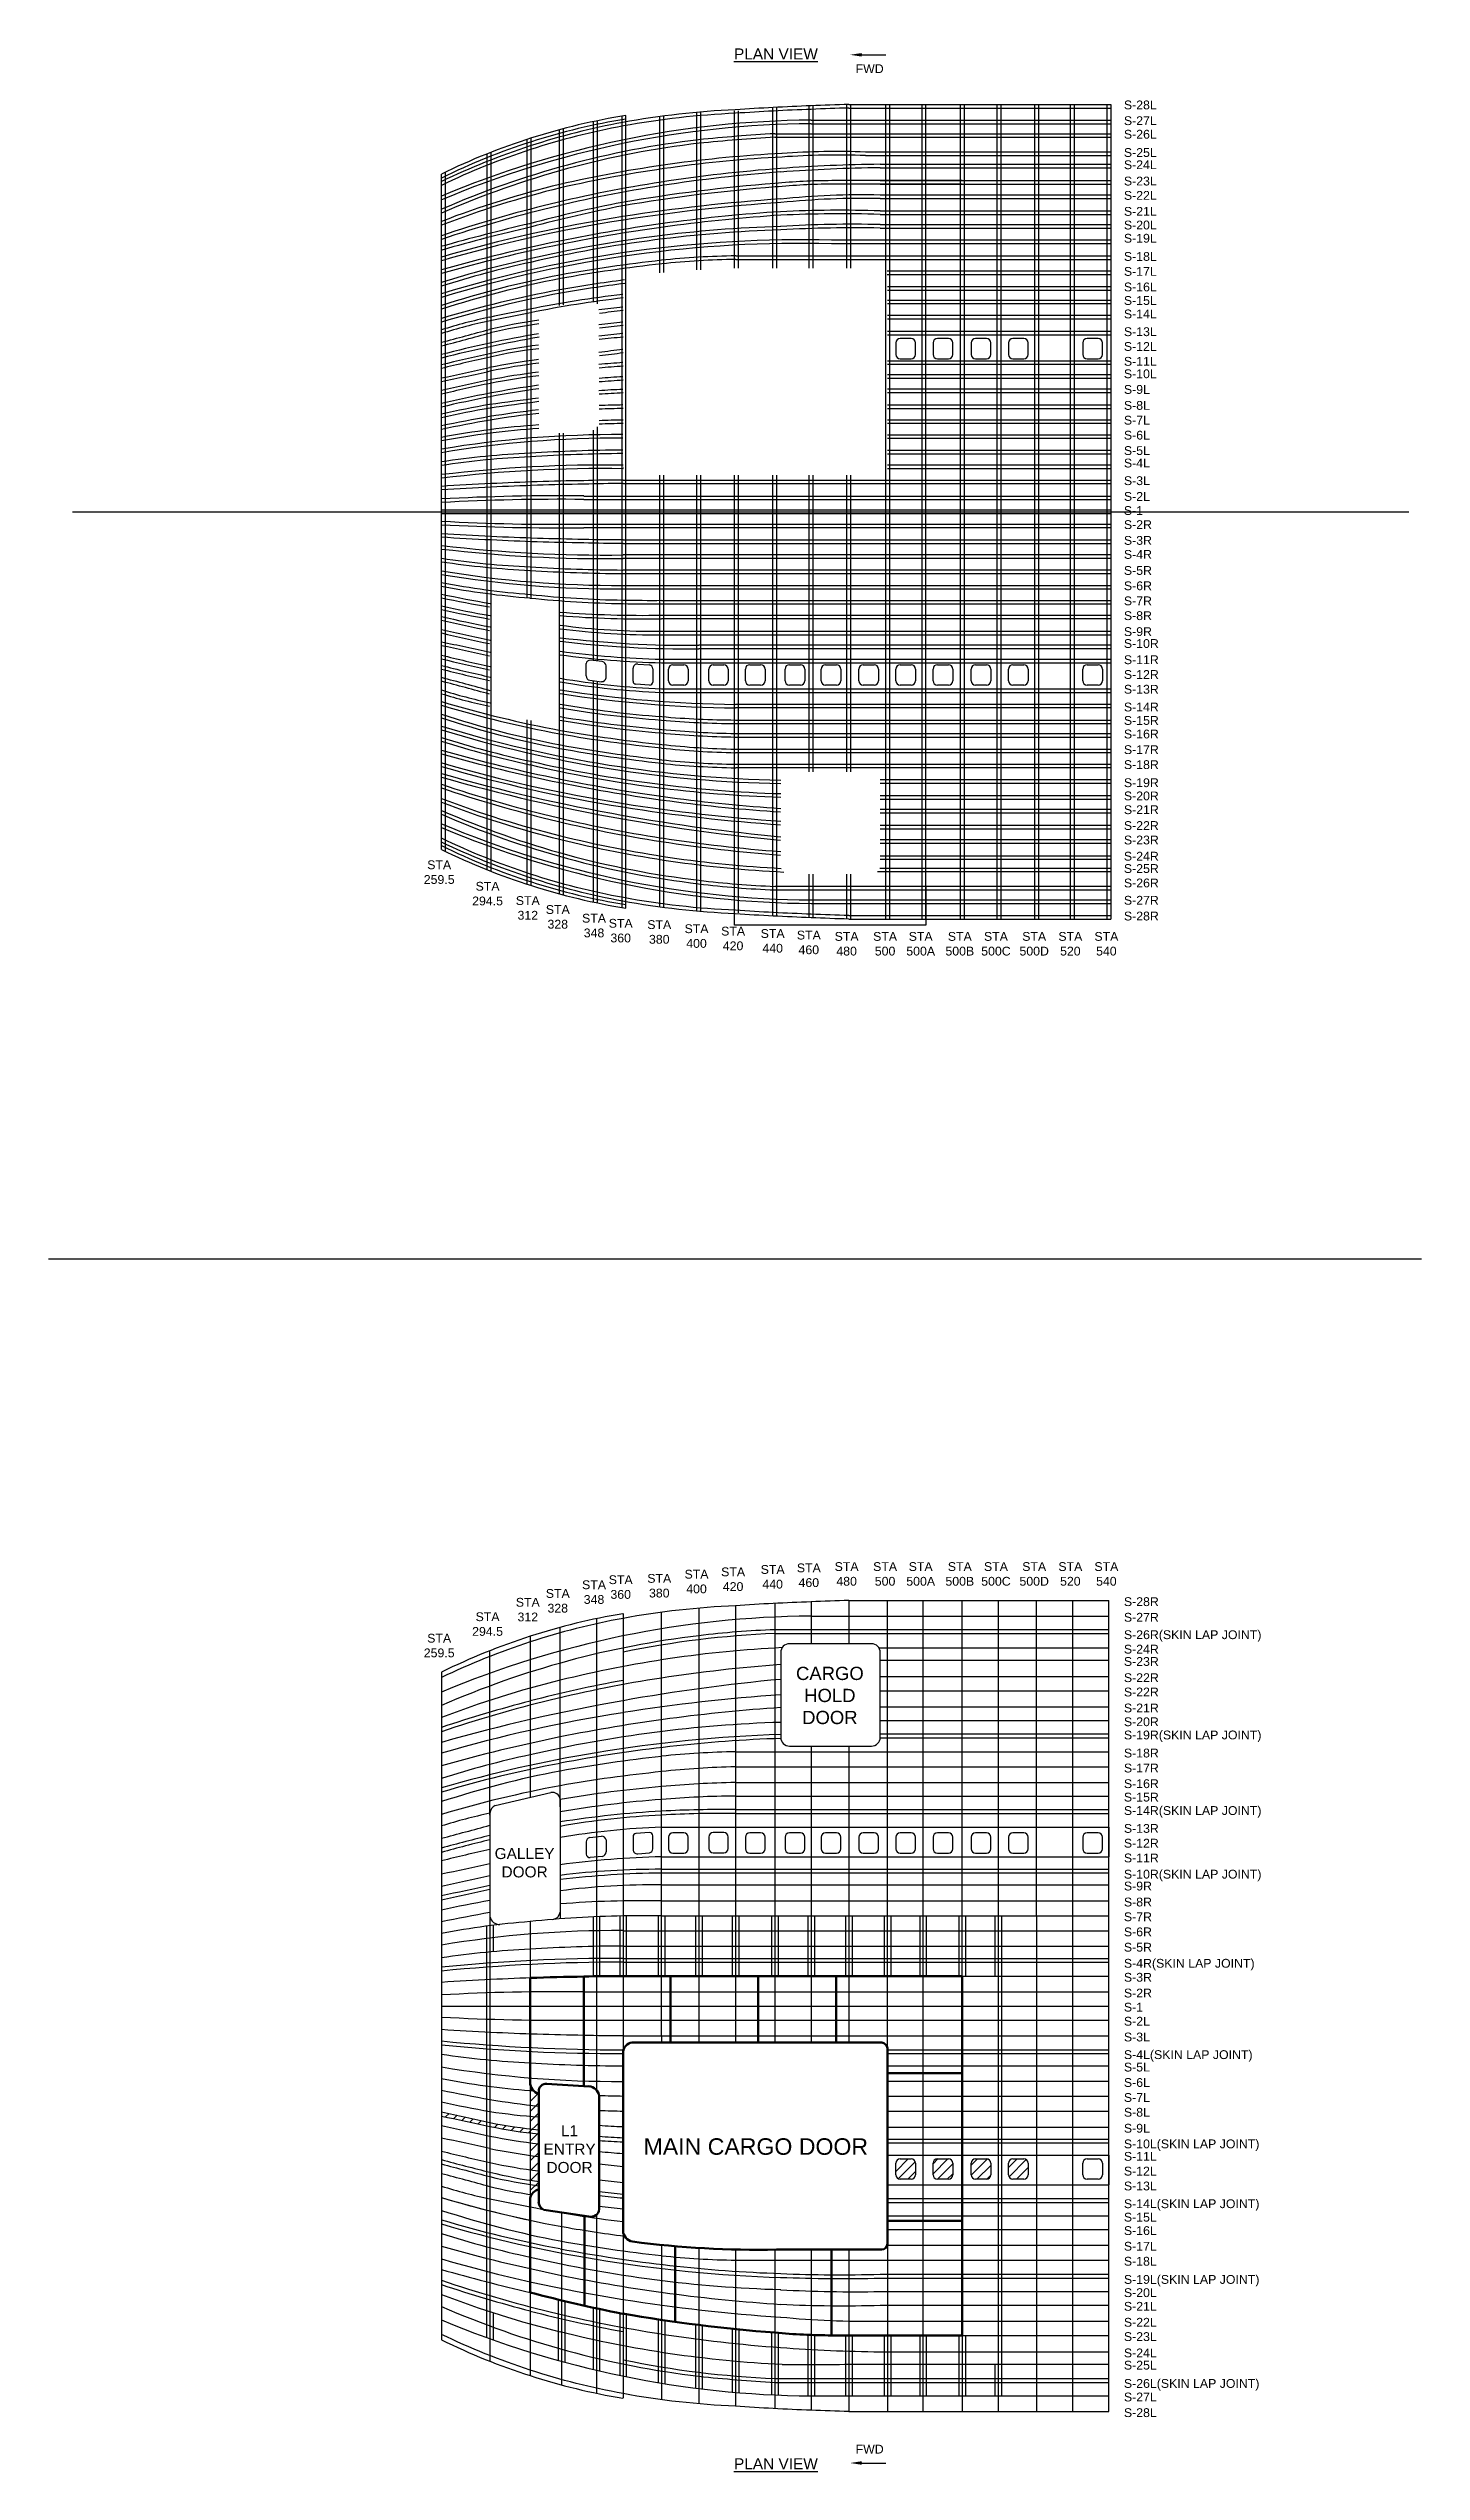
# Model space of a CAD drawing. Header units: millimetres. Extents: x 747 to 7762, y 902 to 3101.
# Drawn here: x 747 to 1993, y 902 to 3101 of the extents above; entities that cross this region are included whole.
import ezdxf

# ---------------------------------------------------------------- set-up
doc = ezdxf.new("R2010")
doc.units = ezdxf.units.MM
doc.layers.get('0').update_dxf_attribs({"color": 4})
doc.styles.get("Standard").update_dxf_attribs({"font": 'arial.ttf'})

msp = doc.modelspace()

# ---------------------------------------------------------------- texts
at = {"lineweight": -3}
for s, width, insert, char_height, attachment_point in [('{\\LPLAN VIEW}', 80.054, (1368.8, 3091), 10, 7), ('FWD', 35.167, (1491.9, 3082.6), 8, 5), ('S-28L', 28.276, (1722.6, 3045.6), 8, 7), ('S-27L', 28.276, (1722.6, 3031.3), 8, 7), ('S-26L', 150.961, (1722.6, 3019), 8, 7), ('S-25L', 28.276, (1722.6, 3002.4), 8, 7), ('S-24L', 28.276, (1722.6, 2991.3), 8, 7), ('S-23L', 28.276, (1722.6, 2976.5), 8, 7), ('S-22L', 28.276, (1722.6, 2963.5), 8, 7), ('S-21L', 28.276, (1722.6, 2949), 8, 7), ('S-20L', 28.276, (1722.6, 2936.6), 8, 7), ('S-19L', 136.05, (1722.6, 2924.6), 8, 7), ('S-18L', 28.276, (1722.6, 2908.1), 8, 7), ('S-17L', 28.276, (1722.6, 2894.5), 8, 7), ('S-16L', 28.276, (1722.6, 2880.4), 8, 7), ('S-15L', 28.276, (1722.6, 2868.1), 8, 7), ('S-14L', 127.755, (1722.6, 2855.9), 8, 7), ('S-13L', 28.276, (1722.6, 2839.8), 8, 7), ('S-12L', 28.276, (1722.6, 2826.4), 8, 7), ('S-11L', 28.276, (1722.6, 2812.9), 8, 7), ('S-10L', 132.369, (1722.6, 2801.6), 8, 7), ('S-9L', 28.276, (1722.6, 2787.4), 8, 7), ('S-8L', 28.276, (1722.6, 2772.9), 8, 7), ('S-7L', 28.276, (1722.6, 2759.5), 8, 7), ('S-6L', 28.276, (1722.6, 2745.9), 8, 7), ('S-5L', 28.276, (1722.6, 2731.9), 8, 7), ('S-4L', 133.732, (1722.6, 2720.6), 8, 7), ('S-3L', 28.276, (1722.6, 2704.6), 8, 7), ('S-2L', 28.276, (1722.6, 2690.3), 8, 7), ('S-1', 28.276, (1722.6, 2677.5), 8, 7), ('S-2R', 28.276, (1722.6, 2664.7), 8, 7), ('S-3R', 28.276, (1722.6, 2650.4), 8, 7), ('S-4R', 134.196, (1722.6, 2637.7), 8, 7), ('S-5R', 28.276, (1722.6, 2623.1), 8, 7), ('S-6R', 28.276, (1722.6, 2609.2), 8, 7), ('S-7R', 28.276, (1722.6, 2595.5), 8, 7), ('S-8R', 28.276, (1722.6, 2582.1), 8, 7), ('S-9R', 28.276, (1722.6, 2567.6), 8, 7), ('S-10R', 140.183, (1722.6, 2556.8), 8, 7), ('S-11R', 28.276, (1722.6, 2542.1), 8, 7), ('S-12R', 28.276, (1722.6, 2528.7), 8, 7), ('S-13R', 28.276, (1722.6, 2515.3), 8, 7), ('S-14R', 139.706, (1722.6, 2499.2), 8, 7), ('S-15R', 28.276, (1722.6, 2487), 8, 7), ('S-16R', 28.276, (1722.6, 2474.7), 8, 7), ('S-17R', 28.276, (1722.6, 2460.5), 8, 7), ('S-18R', 28.276, (1722.6, 2446.9), 8, 7), ('S-19R', 139.239, (1722.6, 2430.5), 8, 7), ('S-20R', 28.276, (1722.6, 2418.5), 8, 7), ('S-21R', 28.276, (1722.6, 2406), 8, 7), ('S-22R', 28.276, (1722.6, 2391.6), 8, 7), ('S-23R', 28.276, (1722.6, 2378.5), 8, 7), ('STA \\P259.5', 28.8, (1101.3, 2353.4), 8, 5), ('S-24R', 28.276, (1722.6, 2363.8), 8, 7), ('S-25R', 28.276, (1722.6, 2352.6), 8, 7), ('STA \\P294.5', 28.8, (1145.2, 2333.9), 8, 5), ('STA \\P312', 28.8, (1181.7, 2320.9), 8, 5), ('S-26R', 154.235, (1722.6, 2339.5), 8, 7), ('S-27R', 28.276, (1722.6, 2323.8), 8, 7), ('STA \\P328', 28.8, (1208.9, 2312.8), 8, 5), ('STA \\P348', 28.8, (1241.8, 2304.9), 8, 5), ('STA \\P360', 28.8, (1266, 2300.3), 8, 5), ('STA \\P380', 28.8, (1301, 2299.1), 8, 5), ('S-28R', 28.276, (1722.6, 2309.5), 8, 7), ('STA \\P400', 28.8, (1334.8, 2295.4), 8, 5), ('STA \\P420', 28.8, (1368, 2293.2), 8, 5), ('STA \\P440', 28.8, (1403.9, 2291), 8, 5), ('STA \\P460', 28.8, (1436.7, 2289.6), 8, 5), ('STA \\P480', 28.8, (1471, 2288.4), 8, 5), ('STA \\P500', 28.8, (1505.9, 2288.4), 8, 5), ('STA \\P500A', 28.8, (1538.2, 2288.4), 8, 5), ('STA \\P500B', 28.8, (1573.7, 2288.4), 8, 5), ('STA \\P500C', 28.8, (1606.5, 2288.4), 8, 5), ('STA \\P500D', 28.8, (1641.2, 2288.4), 8, 5), ('STA \\P520', 28.8, (1674, 2288.4), 8, 5), ('STA \\P540', 28.8, (1706.7, 2288.4), 8, 5), ('STA \\P360', 28.8, (1266, 1704.6), 8, 5), ('STA \\P380', 28.8, (1301, 1705.8), 8, 5), ('STA \\P400', 28.8, (1334.8, 1709.6), 8, 5), ('STA \\P420', 28.8, (1368, 1711.7), 8, 5), ('STA \\P440', 28.8, (1403.9, 1713.9), 8, 5), ('STA \\P460', 28.8, (1436.7, 1715.3), 8, 5), ('STA \\P480', 28.8, (1471, 1716.5), 8, 5), ('STA \\P500', 28.8, (1505.9, 1716.5), 8, 5), ('STA \\P500A', 28.8, (1538.2, 1716.5), 8, 5), ('STA \\P500B', 28.8, (1573.7, 1716.5), 8, 5), ('STA \\P500C', 28.8, (1606.5, 1716.5), 8, 5), ('STA \\P500D', 28.8, (1641.2, 1716.5), 8, 5), ('STA \\P520', 28.8, (1674, 1716.5), 8, 5), ('STA \\P540', 28.8, (1706.7, 1716.5), 8, 5), ('STA \\P312', 28.8, (1181.7, 1684.1), 8, 5), ('STA \\P328', 28.8, (1208.9, 1692.1), 8, 5), ('STA \\P348', 28.8, (1241.8, 1700), 8, 5), ('S-28R', 28.276, (1722.6, 1695.4), 8, 1), ('STA \\P294.5', 28.8, (1145.2, 1671), 8, 5), ('S-27R', 28.276, (1722.6, 1681.2), 8, 1), ('STA \\P259.5', 28.8, (1101.3, 1651.5), 8, 5), ('S-26R(SKIN LAP JOINT)', 154.235, (1722.6, 1665.4), 8, 1), ('S-24R', 28.276, (1722.6, 1652.3), 8, 1), ('CARGO HOLD DOOR', 86.611, (1455.8, 1606.2), 12, 5), ('S-23R', 28.276, (1722.6, 1641.1), 8, 1), ('S-22R', 28.276, (1722.6, 1626.4), 8, 1), ('S-22R', 28.276, (1722.6, 1613.4), 8, 1), ('S-21R', 28.276, (1722.6, 1598.9), 8, 1), ('S-20R', 28.276, (1722.6, 1586.4), 8, 1), ('S-19R(SKIN LAP JOINT)', 139.239, (1722.6, 1574.4), 8, 1), ('S-18R', 28.276, (1722.6, 1558), 8, 1), ('S-17R', 28.276, (1722.6, 1544.4), 8, 1), ('S-16R', 28.276, (1722.6, 1530.2), 8, 1), ('S-15R', 28.276, (1722.6, 1518), 8, 1), ('S-14R(SKIN LAP JOINT)', 139.706, (1722.6, 1505.8), 8, 1), ('S-13R', 28.276, (1722.6, 1489.6), 8, 1), ('S-12R', 28.276, (1722.6, 1476.2), 8, 1), ('GALLEY DOOR', 60.15, (1178.8, 1454.4), 10, 5), ('S-11R', 28.276, (1722.6, 1462.8), 8, 1), ('S-10R(SKIN LAP JOINT)', 140.183, (1722.6, 1448.1), 8, 1), ('S-9R', 28.276, (1722.6, 1437.3), 8, 1), ('S-8R', 28.276, (1722.6, 1422.8), 8, 1), ('S-7R', 28.276, (1722.6, 1409.4), 8, 1), ('S-6R', 28.276, (1722.6, 1395.7), 8, 1), ('S-5R', 28.276, (1722.6, 1381.8), 8, 1), ('S-4R(SKIN LAP JOINT)', 134.196, (1722.6, 1367.2), 8, 1), ('S-3R', 28.276, (1722.6, 1354.5), 8, 1), ('S-2R', 28.276, (1722.6, 1340.2), 8, 1), ('S-1', 28.276, (1722.6, 1327.4), 8, 1), ('S-2L', 28.276, (1722.6, 1314.6), 8, 1), ('S-3L', 28.276, (1722.6, 1300.3), 8, 1), ('S-4L(SKIN LAP JOINT)', 133.732, (1722.6, 1284.3), 8, 1), ('S-5L', 28.276, (1722.6, 1273), 8, 1), ('S-6L', 28.276, (1722.6, 1259), 8, 1), ('S-7L', 28.276, (1722.6, 1245.4), 8, 1), ('S-8L', 28.276, (1722.6, 1232), 8, 1), ('L1 ENTRY DOOR', 51.932, (1219.6, 1194.5), 10, 5), ('S-9L', 28.276, (1722.6, 1217.5), 8, 1), ('MAIN CARGO DOOR', 235.684, (1388.6, 1196.8), 15, 5), ('S-10L(SKIN LAP JOINT)', 132.369, (1722.6, 1203.3), 8, 1), ('S-11L', 28.276, (1722.6, 1192), 8, 1), ('S-12L', 28.276, (1722.6, 1178.6), 8, 1), ('S-13L', 28.276, (1722.6, 1165.1), 8, 1), ('S-14L(SKIN LAP JOINT)', 127.755, (1722.6, 1149), 8, 1), ('S-15L', 28.276, (1722.6, 1136.8), 8, 1), ('S-16L', 28.276, (1722.6, 1124.6), 8, 1), ('S-17L', 28.276, (1722.6, 1110.4), 8, 1), ('S-18L', 28.276, (1722.6, 1096.8), 8, 1), ('S-19L(SKIN LAP JOINT)', 136.05, (1722.6, 1080.3), 8, 1), ('S-20L', 28.276, (1722.6, 1068.3), 8, 1), ('S-21L', 28.276, (1722.6, 1055.9), 8, 1), ('S-22L', 28.276, (1722.6, 1041.4), 8, 1), ('S-23L', 28.276, (1722.6, 1028.4), 8, 1), ('S-24L', 28.276, (1722.6, 1013.6), 8, 1), ('S-25L', 28.276, (1722.6, 1002.5), 8, 1), ('S-26L(SKIN LAP JOINT)', 150.961, (1722.6, 985.9), 8, 1), ('S-27L', 28.276, (1722.6, 973.6), 8, 1), ('S-28L', 28.276, (1722.6, 959.4), 8, 1), ('FWD', 35.167, (1491.9, 922.3), 8, 5), ('{\\LPLAN VIEW}', 80.054, (1368.8, 914), 10, 1)]:
    msp.add_mtext_dynamic_manual_height_columns(s, width=width, gutter_width=12.5, heights=[0], dxfattribs=dict(at, insert=insert, char_height=char_height, attachment_point=attachment_point))

# ---------------------------------------------------------------- hatches: boundary and pattern name
at = {"lineweight": -3}
h = msp.add_hatch(dxfattribs=at)
h.set_pattern_fill('ANSI31', color=256, scale=2)
h.paths.add_polyline_path([(1191.6, 1244.4, -0.109331), (1187.2, 1247.4, -0.000871), (1183.8, 1247.8), (1183.8, 1234.4, 0.001925), (1191.6, 1233.5)])
h.paths.add_polyline_path([(1191.6, 1233.5, -0.001925), (1183.8, 1234.4), (1183.8, 1224.4, 0.004157), (1191.6, 1223.9)])
h.paths.add_polyline_path([(1191.6, 1223.9, -0.004157), (1183.8, 1224.4), (1183.8, 1212.9, 0.004323), (1191.6, 1212)])
h.paths.add_polyline_path([(1191.6, 1212, -0.004323), (1183.8, 1212.9), (1183.8, 1209.1, 0.005448), (1191.6, 1208.3)])
h.paths.add_polyline_path([(1183.8, 1212.9, -0.020401), (1147.3, 1218.7), (1147.3, 1215.2, 0.02576), (1183.8, 1209.1)])
h.paths.add_polyline_path([(1103.4, 1228.5), (1103.4, 1224.6, 0.002021), (1144.3, 1215.8), (1144.3, 1219.3, -0.001943)])
h.paths.add_polyline_path([(1191.6, 1208.3, -0.005448), (1183.8, 1209.1), (1183.8, 1200.3, 0.002995), (1191.6, 1199.3)])
h.paths.add_polyline_path([(1191.6, 1199.3, -0.002995), (1183.8, 1200.3), (1183.8, 1188.9, 0.002941), (1191.6, 1187.9)])
h.paths.add_polyline_path([(1191.6, 1187.9, -0.002941), (1183.8, 1188.9), (1183.8, 1175.8, 0.005073), (1191.6, 1174.8)])
h.paths.add_polyline_path([(1191.6, 1174.8, -0.005073), (1183.8, 1175.8), (1183.8, 1166.3, 0.005716), (1191.6, 1165.2)])
h.paths.add_polyline_path([(1191.6, 1165.2, -0.005716), (1183.8, 1166.3), (1183.8, 1162.5, 0.004378), (1191.6, 1161.4)])
h.paths.add_polyline_path([(1191.6, 1161.4, -0.004378), (1183.8, 1162.5), (1183.8, 1153.4, 0.000652), (1185.1, 1153.2, -0.197502), (1191.6, 1158)])
h = msp.add_hatch(dxfattribs=at)
h.set_pattern_fill('ANSI31', color=256, scale=2)
h.paths.add_polyline_path([(1533.5, 1181.7, 0.414214), (1529.5, 1185.7), (1519.6, 1185.7, 0.414214), (1515.6, 1181.7), (1515.6, 1171.2, 0.414214), (1519.6, 1167.2), (1529.5, 1167.2, 0.414214), (1533.5, 1171.2)])
h.paths.add_polyline_path([(1567.3, 1181.7, 0.414214), (1563.3, 1185.7), (1553.4, 1185.7, 0.414214), (1549.4, 1181.7), (1549.4, 1171.2, 0.414214), (1553.4, 1167.2), (1563.3, 1167.2, 0.414214), (1567.3, 1171.2)])
h.paths.add_polyline_path([(1601.9, 1181.7, 0.414214), (1597.9, 1185.7), (1588, 1185.7, 0.414214), (1584, 1181.7), (1584, 1171.2, 0.414214), (1588, 1167.2), (1597.9, 1167.2, 0.414214), (1601.9, 1171.2)])
h.paths.add_polyline_path([(1635.8, 1181.7, 0.414214), (1631.8, 1185.7), (1621.9, 1185.7, 0.414214), (1617.9, 1181.7), (1617.9, 1171.2, 0.414214), (1621.9, 1167.2), (1631.8, 1167.2, 0.414214), (1635.8, 1171.2)])

# ---------------------------------------------------------------- linework, layer by layer
for p, q in [((1484.7, 3095.2), (1483.3, 3095.2)), ((1484.7, 3095.2), (1506.7, 3095.2)), ((1438.8, 3035.8), (1710.6, 3035.8)), ((1438.8, 3032.6), (1710.6, 3032.6)), ((1575.8, 2981.1), (1457.5, 2981.1)), ((1575.8, 2977.9), (1457.5, 2977.9)), ((1710.6, 2926.9), (1457.2, 2926.9)), ((1710.6, 2923.7), (1457.2, 2923.7)), ((1710.6, 2858.5), (1508, 2858.5)), ((1710.6, 2855.3), (1508, 2855.3)), ((1710.6, 2804.7), (1508, 2804.7)), ((1710.6, 2801.5), (1508, 2801.5)), ((1508, 2750.4), (1710.6, 2750.4)), ((1508, 2747.2), (1710.6, 2747.2)), ((1508, 2736.4), (1710.6, 2736.4)), ((1508, 2733.2), (1710.6, 2733.2)), ((1268.2, 2721.2), (1268.1, 2721.2)), ((1268.1, 2720.3), (1268.4, 2720.3)), ((1710.6, 2722.8), (1508, 2722.8)), ((1710.6, 2719.6), (1508, 2719.6)), ((1232.5, 2694.8), (1710.6, 2694.8)), ((1232.5, 2691.6), (1710.6, 2691.6)), ((768.7, 2680.5), (1981, 2680.5)), ((1232.5, 2669.3), (1710.6, 2669.3)), ((1232.5, 2666.1), (1710.6, 2666.1)), ((1710.6, 2641.3), (1268.1, 2641.3)), ((1710.6, 2638.1), (1268.1, 2638.1)), ((1268.1, 2627.7), (1710.6, 2627.7)), ((1268.1, 2624.5), (1710.6, 2624.5)), ((1268.1, 2613.7), (1710.6, 2613.7)), ((1268.1, 2610.5), (1710.6, 2610.5)), ((1710.6, 2559.4), (1336.9, 2559.4)), ((1710.6, 2556.2), (1336.9, 2556.2)), ((1710.6, 2505.7), (1370.1, 2505.7)), ((1710.6, 2502.5), (1370.1, 2502.5)), ((1710.6, 2437.2), (1501.5, 2437.2)), ((1710.6, 2434), (1501.5, 2434)), ((1438.8, 2328.3), (1710.6, 2328.3)), ((1438.8, 2325.1), (1710.6, 2325.1)), ((746.8, 2002.5), (1992.7, 2002.5)), ((1438.8, 1678.2), (1708.8, 1678.2)), ((1708.8, 1486.7), (1708.8, 1459.9)), ((1144.3, 1397), (1144.3, 1023.6)), ((1150.3, 1397.7), (1150.3, 1373.8)), ((1240.9, 1405.3), (1240.9, 1351.3)), ((1246.8, 1405.6), (1246.8, 1351.2)), ((1265.1, 1406.1), (1265.1, 1351.6)), ((1268.1, 1392.8), (1708.8, 1392.8)), ((1271.1, 1406.2), (1271.1, 1351.6)), ((1300.1, 1406.4), (1300.1, 1351.6)), ((1306.1, 1406.4), (1306.1, 1351.6)), ((1333.9, 1406.4), (1333.9, 1351.6)), ((1339.9, 1406.4), (1339.9, 1351.6)), ((1367.1, 1406.4), (1367.1, 1351.6)), ((1373.1, 1406.4), (1373.1, 1351.6)), ((1402.9, 1406.4), (1402.9, 1351.6)), ((1408.9, 1406.4), (1408.9, 1351.6)), ((1435.8, 1406.4), (1435.8, 1351.6)), ((1441.8, 1406.4), (1441.8, 1351.6)), ((1470.1, 1406.4), (1470.1, 1351.6)), ((1476.1, 1406.4), (1476.1, 1351.6)), ((1505, 1406.4), (1505, 1351.6)), ((1511, 1406.4), (1511, 1351.6)), ((1537.3, 1406.4), (1537.3, 1351.6)), ((1543.3, 1406.4), (1543.3, 1351.6)), ((1572.8, 1406.4), (1572.8, 1351.6)), ((1578.8, 1406.4), (1578.8, 1351.6)), ((1605.6, 1406.4), (1605.6, 1351.6)), ((1611.5, 1406.4), (1611.5, 1025.4)), ((1268.1, 1378.8), (1708.8, 1378.8)), ((1268.1, 1367.5), (1708.8, 1367.5)), ((1268.1, 1364.3), (1708.8, 1364.3)), ((1232.5, 1337.2), (1708.8, 1337.2)), ((1232.5, 1311.7), (1708.8, 1311.7)), ((1268.1, 1284.6), (1268.4, 1284.6)), ((1508, 1284.6), (1708.8, 1284.6)), ((1508, 1281.4), (1708.8, 1281.4)), ((1508, 1270.1), (1708.8, 1270.1)), ((1508, 1256.1), (1708.8, 1256.1)), ((1708.8, 1189), (1708.8, 1162.2)), ((1212.3, 1137.2), (1212.3, 980.5)), ((1209.3, 1058.1), (1209.3, 1002.8)), ((1215.3, 1056.6), (1215.3, 1001.2)), ((1150.3, 1046.1), (1150.3, 1021.5)), ((1240.9, 1050.8), (1240.9, 994.7)), ((1246.8, 1049.5), (1246.8, 993.3)), ((1265.1, 1045.6), (1265.1, 989.3)), ((1271.1, 1044.6), (1271.1, 988)), ((1300.1, 1040), (1300.1, 982.7)), ((1306.1, 1039.1), (1306.1, 981.7)), ((1333.9, 1035.3), (1333.9, 977.7)), ((1339.9, 1034.6), (1339.9, 977)), ((1367.1, 1031.5), (1367.1, 974.1)), ((1373.1, 1030.9), (1373.1, 973.6)), ((1402.9, 1028.3), (1402.9, 971.7)), ((1408.9, 1027.8), (1408.9, 971.4)), ((1435.8, 1026), (1435.8, 970.7)), ((1441.8, 1025.7), (1441.8, 970.7)), ((1470.1, 1025.5), (1470.1, 970.7)), ((1476.1, 1025.7), (1476.1, 970.7)), ((1505, 1025.4), (1505, 970.7)), ((1511, 1025.4), (1511, 970.7)), ((1537.3, 1025.4), (1537.3, 970.7)), ((1543.3, 1025.4), (1543.3, 970.7)), ((1572.8, 1025.4), (1572.8, 970.7)), ((1578.8, 1025.4), (1578.8, 970.7)), ((1611.5, 1025.4), (1611.5, 970.7)), ((1605.6, 999.5), (1605.6, 970.7)), ((1438.8, 970.7), (1708.8, 970.7)), ((1484.7, 909.7), (1483.3, 909.7)), ((1484.7, 909.7), (1506.7, 909.7))]:
    msp.add_line(p, q, dxfattribs=at)
for p, q in [((1241.2, 2871.5), (1241.2, 3034.6)), ((1244.8, 2869.2), (1244.8, 3035.4)), ((1267.2, 2321.3), (1267.2, 3039.6)), ((1270.8, 2320.7), (1270.8, 3040.2)), ((1301.3, 3039), (1301.3, 2897.2)), ((1304.9, 3039.5), (1304.9, 2897.6)), ((1335.1, 2900), (1335.1, 3042.5)), ((1338.7, 2900.2), (1338.7, 3042.8)), ((1369.2, 2901.5), (1369.2, 3044.3)), ((1372.8, 2901.6), (1372.8, 3044.4)), ((1404.1, 2901.6), (1404.1, 3047)), ((1407.7, 2901.5), (1407.7, 3047.2)), ((1437, 2901.6), (1437, 3048.8)), ((1440.6, 2901.6), (1440.6, 3048.9)), ((1471.3, 2901.6), (1471.3, 3050.1)), ((1473.1, 3050.1), (1710.6, 3050.1)), ((1473.1, 3050.1), (1710.6, 3050.1)), ((1473.1, 3046.9), (1710.6, 3046.9)), ((1474.9, 2901.6), (1474.9, 3050.1)), ((1506.2, 3050.1), (1506.2, 2310.8)), ((1509.8, 3050.1), (1509.8, 2310.8)), ((1539.4, 2310.8), (1539.4, 3050.1)), ((1543, 2310.8), (1543, 3050.1)), ((1574, 3050.1), (1574, 2310.8)), ((1577.6, 3050.1), (1577.6, 2310.8)), ((1607.6, 2310.8), (1607.6, 3050.1)), ((1611.2, 2310.8), (1611.2, 3050.1)), ((1641.5, 3050.1), (1641.5, 2310.8)), ((1645.1, 3050.1), (1645.1, 2310.8)), ((1674.2, 2310.8), (1674.2, 3050.1)), ((1677.8, 2310.8), (1677.8, 3050.1)), ((1707, 3050.1), (1707, 2310.8)), ((1710.6, 3050.1), (1710.6, 2310.8)), ((1181.1, 2602.4), (1181.1, 3018.5)), ((1184.7, 2602.1), (1184.7, 3019.6)), ((1210.1, 3027.1), (1210.1, 2867.6)), ((1213.7, 3028.1), (1213.7, 2868.2)), ((1405.9, 3023.6), (1710.6, 3023.6)), ((1405.9, 3020.4), (1710.6, 3020.4)), ((1144.6, 3005.3), (1144.6, 2355.6)), ((1148.2, 3006.7), (1148.2, 2354.2)), ((1488, 3007), (1710.6, 3007)), ((1488, 3003.8), (1710.6, 3003.8)), ((1501.5, 2995.8), (1710.6, 2995.8)), ((1501.5, 2992.6), (1710.6, 2992.6)), ((1103.4, 2373.9), (1103.4, 2987)), ((1107, 2372.2), (1107, 2988.8)), ((1501.5, 2981.1), (1710.6, 2981.1)), ((1501.5, 2977.9), (1710.6, 2977.9)), ((1501.5, 2968), (1710.6, 2968)), ((1501.5, 2964.8), (1710.6, 2964.8)), ((1501.5, 2953.6), (1710.6, 2953.6)), ((1501.5, 2950.4), (1710.6, 2950.4)), ((1501.5, 2941.1), (1710.6, 2941.1)), ((1501.5, 2937.9), (1710.6, 2937.9)), ((1370.5, 2912.7), (1710.6, 2912.7)), ((1370.5, 2909.5), (1710.6, 2909.5)), ((1507.8, 2899.1), (1710.6, 2899.1)), ((1507.8, 2895.9), (1710.6, 2895.9)), ((1508, 2884.9), (1710.6, 2884.9)), ((1508, 2881.7), (1710.6, 2881.7)), ((1508, 2872.6), (1710.6, 2872.6)), ((1508, 2869.4), (1710.6, 2869.4)), ((1508, 2844.3), (1710.6, 2844.3)), ((1508, 2841.1), (1710.6, 2841.1)), ((1529.5, 2837.7), (1519.6, 2837.7)), ((1563.3, 2837.7), (1553.4, 2837.7)), ((1597.9, 2837.7), (1588, 2837.7)), ((1631.8, 2837.7), (1621.9, 2837.7)), ((1699.1, 2837.7), (1689.2, 2837.7)), ((1508, 2817.5), (1710.6, 2817.5)), ((1515.6, 2833.7), (1515.6, 2823.2)), ((1519.6, 2819.2), (1529.5, 2819.2)), ((1533.5, 2823.2), (1533.5, 2833.7)), ((1549.4, 2833.7), (1549.4, 2823.2)), ((1553.4, 2819.2), (1563.3, 2819.2)), ((1567.3, 2823.2), (1567.3, 2833.7)), ((1584, 2833.7), (1584, 2823.2)), ((1588, 2819.2), (1597.9, 2819.2)), ((1601.9, 2823.2), (1601.9, 2833.7)), ((1617.9, 2833.7), (1617.9, 2823.2)), ((1621.9, 2819.2), (1631.8, 2819.2)), ((1635.8, 2823.2), (1635.8, 2833.7)), ((1685.2, 2833.7), (1685.2, 2823.2)), ((1689.2, 2819.2), (1699.1, 2819.2)), ((1703.1, 2823.2), (1703.1, 2833.7)), ((1508, 2814.3), (1710.6, 2814.3)), ((1508, 2792), (1710.6, 2792)), ((1508, 2788.8), (1710.6, 2788.8)), ((1508, 2777.5), (1710.6, 2777.5)), ((1508, 2774.3), (1710.6, 2774.3)), ((1210.1, 2751.7), (1210.1, 2333.8)), ((1213.7, 2751.9), (1213.7, 2332.8)), ((1241.2, 2545.5), (1241.2, 2754.5)), ((1244.8, 2545.1), (1244.8, 2757.6)), ((1508, 2764), (1710.6, 2764)), ((1508, 2760.8), (1710.6, 2760.8)), ((1268.1, 2709.2), (1710.6, 2709.2)), ((1268.1, 2706), (1710.6, 2706)), ((1301.3, 2713.6), (1301.3, 2321.9)), ((1304.9, 2713.6), (1304.9, 2321.4)), ((1335.1, 2318.4), (1335.1, 2713.6)), ((1338.7, 2318.1), (1338.7, 2713.6)), ((1369.2, 2316.6), (1369.2, 2713.6)), ((1369.2, 2316.6), (1369.2, 2713.6)), ((1372.8, 2316.6), (1372.8, 2713.6)), ((1404.1, 2314), (1404.1, 2713.6)), ((1407.7, 2313.7), (1407.7, 2713.6)), ((1437, 2444.6), (1437, 2713.6)), ((1440.6, 2444.6), (1440.6, 2713.6)), ((1471.3, 2444.6), (1471.3, 2713.6)), ((1474.9, 2444.6), (1474.9, 2713.6)), ((1103.4, 2682.1), (1710.6, 2682.1)), ((1103.4, 2678.9), (1710.6, 2678.9)), ((1268.1, 2655), (1710.6, 2655)), ((1268.1, 2651.8), (1710.6, 2651.8)), ((1303.1, 2600.1), (1710.6, 2600.1)), ((1303.1, 2596.9), (1710.6, 2596.9)), ((1303.1, 2586.7), (1710.6, 2586.7)), ((1303.1, 2583.5), (1710.6, 2583.5)), ((1303.1, 2572.1), (1710.6, 2572.1)), ((1303.1, 2568.9), (1710.6, 2568.9)), ((1234.7, 2531.5), (1234.7, 2542.7)), ((1249.3, 2544.7), (1238.3, 2545.8)), ((1252.9, 2529.7), (1252.9, 2540.5)), ((1277.2, 2526.7), (1277.2, 2538.5)), ((1281.4, 2542.3), (1292.1, 2541.5)), ((1295.1, 2537.9), (1295.1, 2526)), ((1303.1, 2546.7), (1710.6, 2546.7)), ((1303.1, 2543.5), (1710.6, 2543.5)), ((1309.4, 2527.2), (1309.4, 2537.7)), ((1313.4, 2541.7), (1323.3, 2541.7)), ((1327.3, 2537.7), (1327.3, 2527.2)), ((1345.9, 2527.1), (1345.9, 2537.5)), ((1349.9, 2541.5), (1359.6, 2541.5)), ((1363.6, 2537.5), (1363.6, 2527.1)), ((1379.1, 2527.2), (1379.1, 2537.7)), ((1383.1, 2541.7), (1393, 2541.7)), ((1397, 2537.7), (1397, 2527.2)), ((1415.1, 2527.2), (1415.1, 2537.7)), ((1419.1, 2541.7), (1429, 2541.7)), ((1433, 2537.7), (1433, 2527.2)), ((1447.9, 2527.2), (1447.9, 2537.7)), ((1451.9, 2541.7), (1461.8, 2541.7)), ((1465.8, 2537.7), (1465.8, 2527.2)), ((1482.1, 2527.2), (1482.1, 2537.7)), ((1486.1, 2541.7), (1496, 2541.7)), ((1500, 2537.7), (1500, 2527.2)), ((1515.6, 2527.2), (1515.6, 2537.7)), ((1519.6, 2541.7), (1529.5, 2541.7)), ((1533.5, 2537.7), (1533.5, 2527.2)), ((1549.4, 2527.2), (1549.4, 2537.7)), ((1553.4, 2541.7), (1563.3, 2541.7)), ((1567.3, 2537.7), (1567.3, 2527.2)), ((1584, 2527.2), (1584, 2537.7)), ((1588, 2541.7), (1597.9, 2541.7)), ((1601.9, 2537.7), (1601.9, 2527.2)), ((1617.9, 2527.2), (1617.9, 2537.7)), ((1621.9, 2541.7), (1631.8, 2541.7)), ((1635.8, 2537.7), (1635.8, 2527.2)), ((1685.2, 2527.2), (1685.2, 2537.7)), ((1689.2, 2541.7), (1699.1, 2541.7)), ((1703.1, 2537.7), (1703.1, 2527.2)), ((1237.9, 2527.6), (1248.6, 2526.3)), ((1241.2, 2326.3), (1241.2, 2527.2)), ((1244.8, 2325.5), (1244.8, 2526.8)), ((1292.1, 2523), (1279.8, 2524)), ((1303.1, 2519.8), (1370.1, 2519.8)), ((1303.1, 2516.6), (1370.1, 2516.6)), ((1323.3, 2523.2), (1313.4, 2523.2)), ((1359.6, 2523.1), (1349.9, 2523.1)), ((1370.1, 2519.8), (1710.6, 2519.8)), ((1370.1, 2516.6), (1710.6, 2516.6)), ((1393, 2523.2), (1383.1, 2523.2)), ((1429, 2523.2), (1419.1, 2523.2)), ((1461.8, 2523.2), (1451.9, 2523.2)), ((1496, 2523.2), (1486.1, 2523.2)), ((1529.5, 2523.2), (1519.6, 2523.2)), ((1563.3, 2523.2), (1553.4, 2523.2)), ((1597.9, 2523.2), (1588, 2523.2)), ((1631.8, 2523.2), (1621.9, 2523.2)), ((1699.1, 2523.2), (1689.2, 2523.2)), ((1181.1, 2342.4), (1181.1, 2491.8)), ((1184.7, 2341.3), (1184.7, 2491)), ((1370.1, 2491.5), (1710.6, 2491.5)), ((1370.1, 2488.3), (1710.6, 2488.3)), ((1370.1, 2479.2), (1710.6, 2479.2)), ((1370.1, 2476), (1710.6, 2476)), ((1370.1, 2465.1), (1710.6, 2465.1)), ((1370.1, 2461.9), (1710.6, 2461.9)), ((1370.5, 2451.5), (1710.6, 2451.5)), ((1370.5, 2448.3), (1710.6, 2448.3)), ((1501.5, 2423), (1710.6, 2423)), ((1501.5, 2419.8), (1710.6, 2419.8)), ((1501.5, 2410.6), (1710.6, 2410.6)), ((1501.5, 2407.4), (1710.6, 2407.4)), ((1501.5, 2396.1), (1710.6, 2396.1)), ((1501.5, 2392.9), (1710.6, 2392.9)), ((1501.5, 2383), (1710.6, 2383)), ((1501.5, 2379.8), (1710.6, 2379.8)), ((1499.1, 2354), (1710.6, 2354)), ((1501.1, 2357.2), (1710.6, 2357.2)), ((1501.5, 2368.3), (1710.6, 2368.3)), ((1501.5, 2365.1), (1710.6, 2365.1)), ((1405.9, 2340.6), (1710.6, 2340.6)), ((1405.9, 2337.4), (1710.6, 2337.4)), ((1437, 2312.1), (1437, 2351.7)), ((1440.6, 2312), (1440.6, 2351.7)), ((1471.3, 2310.9), (1471.3, 2351.7)), ((1474.9, 2310.8), (1474.9, 2351.7)), ((1473.1, 2314), (1710.6, 2314)), ((1473.1, 2310.8), (1710.6, 2310.8)), ((1243.9, 1675.9), (1243.9, 1248.4)), ((1268.1, 1680.5), (1268.1, 968.4)), ((1303.1, 1297.3), (1303.1, 1681.7)), ((1336.9, 1685.5), (1336.9, 1291.3)), ((1370.1, 1687.7), (1370.1, 1291.3)), ((1405.9, 1689.8), (1405.9, 1291.3)), ((1438.8, 1691.2), (1438.8, 1653.2)), ((1473.1, 1692.5), (1708.8, 1692.5)), ((1473.1, 1692.5), (1473.1, 1653.2)), ((1508, 1284.8), (1508, 1692.5)), ((1540.3, 1692.5), (1540.3, 956.4)), ((1575.8, 1351.6), (1575.8, 1692.5)), ((1608.5, 1692.5), (1608.5, 956.4)), ((1643.3, 1406.4), (1643.3, 1692.5)), ((1676, 1692.5), (1676, 956.4)), ((1708.8, 956.4), (1708.8, 1692.5)), ((1183.8, 1660), (1183.8, 1513.7)), ((1211, 1505.2), (1211, 1668)), ((1405.9, 1666), (1708.8, 1666)), ((1405.9, 1662.4), (1708.8, 1662.4)), ((1493.5, 1653.2), (1419.2, 1653.2)), ((1500.3, 1649.4), (1708.8, 1649.4)), ((1103.4, 1627.4), (1103.4, 1021.5)), ((1147.3, 1497.7), (1147.3, 1646.9)), ((1411.2, 1645.2), (1411.2, 1568.3)), ((1501.5, 1568.3), (1501.5, 1645.2)), ((1501.5, 1638.2), (1708.8, 1638.2)), ((1501.5, 1623.5), (1708.8, 1623.5)), ((1501.5, 1610.4), (1708.8, 1610.4)), ((1501.5, 1596), (1708.8, 1596)), ((1501.5, 1583.5), (1708.8, 1583.5)), ((1501.5, 1571.5), (1708.8, 1571.5)), ((1501.5, 1567.9), (1708.8, 1567.9)), ((1370.1, 1541.4), (1708.8, 1541.4)), ((1370.5, 1555.1), (1708.8, 1555.1)), ((1419.2, 1560.3), (1493.5, 1560.3)), ((1438.8, 1560.3), (1438.8, 1291.3)), ((1473.1, 1560.3), (1473.1, 1291.3)), ((1152.2, 1506.4), (1202.5, 1518.1)), ((1370.1, 1527.3), (1708.8, 1527.3)), ((1147.3, 1499.3), (1147.3, 1002)), ((1211, 1512), (1211, 1403.6)), ((1370.1, 1515), (1708.8, 1515)), ((1370.1, 1502.8), (1708.8, 1502.8)), ((1370.1, 1499.1), (1708.8, 1499.1)), ((1234.7, 1473.4), (1234.7, 1462.2)), ((1237.9, 1477.3), (1248.6, 1478.6)), ((1252.9, 1475.2), (1252.9, 1464.4)), ((1277.2, 1478.2), (1277.2, 1466.4)), ((1292.1, 1481.9), (1279.8, 1480.9)), ((1295.1, 1467), (1295.1, 1478.9)), ((1303.1, 1486.7), (1370.1, 1486.7)), ((1309.4, 1477.7), (1309.4, 1467.2)), ((1323.3, 1481.7), (1313.4, 1481.7)), ((1327.3, 1467.2), (1327.3, 1477.7)), ((1345.9, 1477.8), (1345.9, 1467.4)), ((1359.6, 1481.8), (1349.9, 1481.8)), ((1363.6, 1467.4), (1363.6, 1477.8)), ((1370.1, 1486.7), (1708.8, 1486.7)), ((1379.1, 1477.7), (1379.1, 1467.2)), ((1393, 1481.7), (1383.1, 1481.7)), ((1397, 1467.2), (1397, 1477.7)), ((1415.1, 1477.7), (1415.1, 1467.2)), ((1429, 1481.7), (1419.1, 1481.7)), ((1433, 1467.2), (1433, 1477.7)), ((1447.9, 1477.7), (1447.9, 1467.2)), ((1461.8, 1481.7), (1451.9, 1481.7)), ((1465.8, 1467.2), (1465.8, 1477.7)), ((1482.1, 1477.7), (1482.1, 1467.2)), ((1496, 1481.7), (1486.1, 1481.7)), ((1500, 1467.2), (1500, 1477.7)), ((1515.6, 1477.7), (1515.6, 1467.2)), ((1529.5, 1481.7), (1519.6, 1481.7)), ((1533.5, 1467.2), (1533.5, 1477.7)), ((1549.4, 1477.7), (1549.4, 1467.2)), ((1563.3, 1481.7), (1553.4, 1481.7)), ((1567.3, 1467.2), (1567.3, 1477.7)), ((1584, 1477.7), (1584, 1467.2)), ((1597.9, 1481.7), (1588, 1481.7)), ((1601.9, 1467.2), (1601.9, 1477.7)), ((1617.9, 1477.7), (1617.9, 1467.2)), ((1631.8, 1481.7), (1621.9, 1481.7)), ((1635.8, 1467.2), (1635.8, 1477.7)), ((1685.2, 1477.7), (1685.2, 1467.2)), ((1699.1, 1481.7), (1689.2, 1481.7)), ((1703.1, 1467.2), (1703.1, 1477.7)), ((1249.3, 1460.2), (1238.3, 1459.1)), ((1281.4, 1462.6), (1292.1, 1463.4)), ((1303.1, 1459.9), (1708.8, 1459.9)), ((1313.4, 1463.2), (1323.3, 1463.2)), ((1349.9, 1463.4), (1359.6, 1463.4)), ((1383.1, 1463.2), (1393, 1463.2)), ((1419.1, 1463.2), (1429, 1463.2)), ((1451.9, 1463.2), (1461.8, 1463.2)), ((1486.1, 1463.2), (1496, 1463.2)), ((1519.6, 1463.2), (1529.5, 1463.2)), ((1553.4, 1463.2), (1563.3, 1463.2)), ((1588, 1463.2), (1597.9, 1463.2)), ((1621.9, 1463.2), (1631.8, 1463.2)), ((1689.2, 1463.2), (1699.1, 1463.2)), ((1303.1, 1448.5), (1708.8, 1448.5)), ((1303.1, 1445.2), (1708.8, 1445.2)), ((1303.1, 1434.4), (1708.8, 1434.4)), ((1303.1, 1419.8), (1708.8, 1419.8)), ((1183.8, 1401.1), (1183.8, 988.9)), ((1303.1, 1406.4), (1708.8, 1406.4)), ((1643.3, 1406.4), (1643.3, 956.4)), ((1268.1, 1351.6), (1708.8, 1351.6)), ((1103.4, 1324.4), (1708.8, 1324.4)), ((1268.1, 1297.3), (1708.8, 1297.3)), ((1268.1, 1297.3), (1708.8, 1297.3)), ((1303.1, 1297.3), (1303.1, 1291.3)), ((1508, 1242.5), (1708.8, 1242.5)), ((1508, 1229), (1708.8, 1229)), ((1508, 1214.5), (1708.8, 1214.5)), ((1508, 1203.7), (1708.8, 1203.7)), ((1508, 1200.4), (1708.8, 1200.4)), ((1508, 1189), (1708.8, 1189)), ((1515.6, 1171.2), (1515.6, 1181.7)), ((1519.6, 1185.7), (1529.5, 1185.7)), ((1529.5, 1167.2), (1519.6, 1167.2)), ((1533.5, 1181.7), (1533.5, 1171.2)), ((1549.4, 1171.2), (1549.4, 1181.7)), ((1553.4, 1185.7), (1563.3, 1185.7)), ((1563.3, 1167.2), (1553.4, 1167.2)), ((1567.3, 1181.7), (1567.3, 1171.2)), ((1584, 1171.2), (1584, 1181.7)), ((1588, 1185.7), (1597.9, 1185.7)), ((1597.9, 1167.2), (1588, 1167.2)), ((1601.9, 1181.7), (1601.9, 1171.2)), ((1617.9, 1171.2), (1617.9, 1181.7)), ((1621.9, 1185.7), (1631.8, 1185.7)), ((1631.8, 1167.2), (1621.9, 1167.2)), ((1635.8, 1181.7), (1635.8, 1171.2)), ((1685.2, 1171.2), (1685.2, 1181.7)), ((1689.2, 1185.7), (1699.1, 1185.7)), ((1699.1, 1167.2), (1689.2, 1167.2)), ((1703.1, 1181.7), (1703.1, 1171.2)), ((1508, 1162.2), (1708.8, 1162.2)), ((1508, 1149.8), (1708.8, 1149.8)), ((1508, 1146.1), (1708.8, 1146.1)), ((1243.9, 1134.8), (1243.9, 973)), ((1508, 1133.9), (1708.8, 1133.9)), ((1508, 1121.6), (1708.8, 1121.6)), ((1303.1, 1107.5), (1303.1, 967.2)), ((1336.9, 1104.8), (1336.9, 963.4)), ((1370.1, 1103.4), (1370.1, 961.2)), ((1405.9, 1103.4), (1405.9, 959.1)), ((1438.8, 1103.4), (1438.8, 957.6)), ((1473.1, 1103.4), (1473.1, 956.4)), ((1507.8, 1107.5), (1708.8, 1107.5)), ((1508, 1117.1), (1508, 956.4)), ((1370.5, 1093.8), (1708.8, 1093.8)), ((1370.5, 1093.8), (1708.8, 1093.8)), ((1501.5, 1081), (1708.8, 1081)), ((1501.5, 1077.4), (1708.8, 1077.4)), ((1501.5, 1065.4), (1708.8, 1065.4)), ((1501.5, 1052.9), (1708.8, 1052.9)), ((1501.5, 1038.5), (1708.8, 1038.5)), ((1501.5, 1025.4), (1708.8, 1025.4)), ((1575.8, 1028.7), (1575.8, 956.4)), ((1488, 999.5), (1708.8, 999.5)), ((1501.5, 1010.7), (1708.8, 1010.7)), ((1405.9, 986.4), (1708.8, 986.4)), ((1405.9, 982.9), (1708.8, 982.9)), ((1473.1, 956.4), (1708.8, 956.4))]:
    msp.add_line(p, q)
at = {"color": 2, "lineweight": -3}
for p, q in [((1369.2, 2465.1), (1509.8, 2465.1)), ((1369.2, 2305.3), (1369.2, 2465.1)), ((1509.8, 2465.1), (1509.8, 2340.6)), ((1509.8, 2340.6), (1543, 2340.6)), ((1543, 2340.6), (1543, 2305.3)), ((1543, 2305.3), (1369.2, 2305.3))]:
    msp.add_line(p, q, dxfattribs=at)
at = {"lineweight": 50}
for p, q in [((1183.8, 1349.9), (1183.8, 1255.1)), ((1232.6, 1251.8), (1232.5, 1351.1)), ((1268.1, 1351.6), (1575.8, 1351.6)), ((1311.2, 1291.3), (1311.2, 1351.6)), ((1390.7, 1291.3), (1390.7, 1351.6)), ((1461.4, 1291.3), (1461.4, 1351.6)), ((1575.8, 1351.6), (1575.8, 1025.4)), ((1268.1, 1283.2), (1268.1, 1120.6)), ((1276.2, 1291.3), (1503, 1291.3)), ((1508, 1286.1), (1508, 1108.6)), ((1237.4, 1251.5), (1198.6, 1253.9)), ((1508, 1263.4), (1575.8, 1263.4)), ((1191.6, 1247.4), (1191.6, 1146.3)), ((1246.4, 1139.9), (1246.4, 1243.1)), ((1183.8, 1064.6), (1183.8, 1149.9)), ((1196.3, 1139.5), (1239.3, 1133.2)), ((1233.1, 1134.1), (1233.2, 1052.4)), ((1508, 1129.4), (1575.8, 1129.4)), ((1315.5, 1106.4), (1315.5, 1037.8)), ((1502.9, 1103.4), (1407.3, 1103.4)), ((1457.2, 1103.4), (1457.2, 1025.4)), ((1575.8, 1025.4), (1457.5, 1025.4))]:
    msp.add_line(p, q, dxfattribs=at)
at = {"lineweight": -3}
for points in [[(1484.7, 3095.2, 3.2, 0, 0), (1474.1, 3095.2, 0, 0, 0)], [(1484.7, 909.7, 3.2, 0, 0), (1474.1, 909.7, 0, 0, 0)]]:
    msp.add_lwpolyline(points, format="xyseb", dxfattribs=at)
for points in [[(1473.1, 3050.1, 0.004855), (1438.7, 3048.9, 0.008359), (1370, 3045.3, 0.034019), (1267.8, 3033.8, 0.066705), (1103.4, 2980.2, 0.066705)], [(1473.1, 3046.9, 0.004857), (1438.9, 3045.7, 0.008365), (1370.2, 3042.1, 0.034032), (1268.4, 3030.6, 0.067301), (1103.4, 2976.7, 0.067002)], [(1268.1, 2709.2, 0.011628), (1232.4, 2708.7, 0.009181), (1148.2, 2706, 0.007574), (1103.2, 2703.5, 0.007574)], [(1268.1, 2706, 0.011639), (1232.5, 2705.5, 0.009187), (1148.3, 2702.8, 0.007596), (1103.4, 2700.3, 0.007577)], [(1268.1, 2651.8, -0.011628), (1232.4, 2652.2, -0.009181), (1148.2, 2654.9, -0.007574), (1103.2, 2657.4, -0.007574)], [(1268.1, 2655, -0.011639), (1232.5, 2655.4, -0.009187), (1148.3, 2658.1, -0.007596), (1103.4, 2660.6, -0.007577)], [(1473.1, 2314, -0.004857), (1438.9, 2315.3, -0.008365), (1370.2, 2318.8, -0.034032), (1268.4, 2330.3, -0.067301), (1103.4, 2384.2, -0.067002)], [(1473.1, 2314, -0.004857), (1438.9, 2315.3, -0.008365), (1370.2, 2318.8, -0.034032), (1268.4, 2330.3, -0.067301), (1103.4, 2384.2, -0.067002)], [(1473.1, 2310.8, -0.004855), (1438.7, 2312.1, -0.008359), (1370, 2315.6, -0.034019), (1267.8, 2327.1, -0.066705), (1103.4, 2380.7, -0.066705)], [(1473.1, 1692.5, 0.004856), (1438.8, 1691.2, 0.008362), (1370.1, 1687.7, 0.034025), (1268.1, 1676.2, 0.067002), (1103.4, 1622.5)], [(1268.1, 1351.6, 0.011633), (1232.5, 1351.1, 0.009184), (1148.2, 1348.4, 0.007576), (1103.4, 1345.9)], [(1268.1, 1297.3, -0.011633), (1232.5, 1297.8, -0.009184), (1148.2, 1300.5, -0.007576), (1103.4, 1303)], [(1268.1, 1297.3, -0.011633), (1232.5, 1297.8, -0.009184), (1148.2, 1300.5, -0.007576), (1103.4, 1303)], [(1473.1, 956.4, -0.004856), (1438.8, 957.6, -0.008362), (1370.1, 961.2, -0.034025), (1268.1, 972.7, -0.067002), (1103.4, 1026.4)]]:
    msp.add_lwpolyline(points, format="xyb")
at = {"lineweight": 50}
msp.add_lwpolyline([(1268.1, 1351.6, 0.011633), (1232.5, 1351.1, 0.005305), (1183.8, 1349.9, 0.005305)], format="xyb", dxfattribs=at)
for centre, radius, start, end in [((1366.9, 2447.6), 600.3, 99.2133, 116.0428), ((1366.9, 2447.6), 597.1, 99.2632, 116.193), ((1432.6, 2200.8), 822.9, 96.6906, 113.5846), ((1432.6, 2200.8), 819.7, 96.6906, 113.6823), ((1475.1, 1816.5), 1190.8, 93.0199, 102.8286), ((1475.1, 1816.5), 1187.6, 93.0199, 102.8286), ((1516.9, 1579.3), 1416.7, 94.2866, 98.692), ((1515.3, 1599.6), 1396.3, 90.569, 94.2831), ((1515.3, 1599.6), 1393.1, 90.569, 94.2831), ((1461.9, 2313.2), 694.2, 87.8314, 94.0933), ((1461.9, 2313.2), 691, 87.8314, 94.0933), ((1482.1, 1810.2), 1183.1, 98.7156, 108.6711), ((1424.7, 2106.3), 897.2, 103.8023, 110.9867), ((1424.7, 2106.3), 897.2, 103.8023, 110.9867), ((1482.1, 1810.2), 1179.9, 98.7156, 108.7236), ((1424.7, 2106.3), 894, 103.8023, 111.0654), ((1516.9, 1579.3), 1413.5, 94.2866, 98.692), ((1466.4, 1673.8), 1289.9, 98.855, 106.3478), ((1508.6, 1454.4), 1501.6, 93.7231, 101.4411), ((1508.6, 1454.4), 1498.4, 93.7231, 101.4411), ((1518.1, 1368), 1600, 93.8345, 98.9964), ((1518.1, 1368), 1596.8, 93.8345, 98.9964), ((1554.5, 1338.7), 1645.6, 103.0278, 105.9267), ((1466.4, 1673.8), 1286.7, 98.855, 106.3896), ((1510.5, 1459.2), 1497.3, 101.5509, 105.7794), ((1510.5, 1459.2), 1497.3, 101.5509, 105.7794), ((1510.5, 1459.2), 1497.3, 101.5509, 105.7794), ((1554.5, 1338.7), 1642.4, 103.0278, 105.9267), ((1444.9, 1786.1), 1153.8, 91.6759, 103.0953), ((1444.9, 1786.1), 1150.6, 91.6759, 103.0953), ((1510.5, 1459.2), 1494.1, 101.5509, 105.814), ((1371.1, 2046.2), 883.9, 102.2545, 107.6306), ((1371.1, 2046.2), 883.9, 102.2545, 107.6306), ((1371.1, 2046.2), 880.7, 102.2545, 107.6967), ((1457.8, 1518.8), 1398.5, 96.3587, 100.1763), ((1457.8, 1518.8), 1395.3, 96.3587, 100.1763), ((1380.9, 2169.8), 743, 90.8049, 96.027), ((1380.9, 2169.8), 739.8, 90.8049, 96.027), ((1377.5, 2026), 885.1, 100.861, 108.0406), ((1377.5, 2026), 881.9, 100.861, 108.1083), ((1404.7, 1847.7), 1052.3, 100.6219, 106.6401), ((1404.7, 1847.7), 1052.3, 100.6219, 106.6401), ((1434.1, 1609.4), 1292, 97.3254, 99.9567), ((1434.1, 1609.4), 1288.8, 97.3254, 99.9567), ((1404.7, 1847.7), 1049.1, 100.6219, 106.6923), ((1387.5, 1854.9), 1029.8, 96.6705, 101.4294), ((1387.5, 1854.9), 1026.6, 96.6705, 101.4294), ((1382.9, 1828.2), 1044.4, 96.319, 97.5183), ((1382.9, 1828.2), 1041.2, 96.319, 97.5183), ((1240.2, 2410.2), 456.4, 101.7869, 107.4501), ((1240.2, 2410.2), 453.2, 101.7869, 107.5773), ((-184.3, 7706.1), 5039.1, 284.8048, 285.3174), ((-184.3, 7706.1), 5042.3, 284.7952, 285.3174), ((1334.2, 2096.3), 748.8, 95.0768, 96.7472), ((1334.2, 2096.3), 745.6, 95.0768, 96.7472), ((1519.6, 2833.7), 4, 90, 180), ((1529.5, 2833.7), 4, 0, 90), ((1553.4, 2833.7), 4, 90, 180), ((1563.3, 2833.7), 4, 0, 90), ((1588, 2833.7), 4, 90, 180), ((1597.9, 2833.7), 4, 0, 90), ((1621.9, 2833.7), 4, 90, 180), ((1631.8, 2833.7), 4, 0, 90), ((1689.2, 2833.7), 4, 90, 180), ((1699.1, 2833.7), 4, 0, 90), ((1416.9, 1562.4), 1290.1, 102.0776, 104.0667), ((1416.9, 1562.4), 1286.9, 102.0776, 104.1024), ((1327.1, 1923.6), 894.2, 93.7928, 95.188), ((1519.6, 2823.2), 4, 180, 270), ((1529.5, 2823.2), 4, 270, 0), ((1553.4, 2823.2), 4, 180, 270), ((1563.3, 2823.2), 4, 270, 0), ((1588, 2823.2), 4, 180, 270), ((1597.9, 2823.2), 4, 270, 0), ((1621.9, 2823.2), 4, 180, 270), ((1631.8, 2823.2), 4, 270, 0), ((1689.2, 2823.2), 4, 180, 270), ((1699.1, 2823.2), 4, 270, 0), ((313.2, 6565.7), 3845.8, 281.8565, 282.5212), ((313.2, 6565.7), 3849, 281.8465, 282.5212), ((1504.3, 1076.7), 1760.1, 101.7135, 103.1681), ((1504.3, 1076.7), 1756.9, 101.7135, 103.1925), ((1327.1, 1923.6), 891, 93.7928, 95.188), ((1283.6, 1977.2), 812.1, 99.6778, 102.8211), ((1283.6, 1977.2), 808.9, 99.6778, 102.8727), ((1294.5, 2151.6), 640.5, 92.3717, 94.3182), ((1285.6, 1820.4), 957.2, 91.0484, 92.348), ((1285.6, 1820.4), 954, 91.0484, 92.348), ((1294.5, 2151.6), 637.3, 92.3717, 94.3182), ((1522.3, 673.3), 2126.9, 100.1633, 101.3609), ((1522.3, 673.3), 2123.7, 100.1633, 101.3783), ((1240.2, 2029), 731.9, 93.8076, 100.7747), ((1240.2, 2029), 728.7, 93.8077, 100.8226), ((1284.1, 1794.3), 969.6, 90.9447, 92.2277), ((1284.1, 1794.3), 966.4, 90.9447, 92.2277), ((1217.4, 1971.2), 763.1, 92.5278, 98.5934), ((1217.4, 1971.2), 759.9, 92.5278, 98.6298), ((1277.1, 1216.5), 1520, 90.341, 93.5246), ((1277.1, 1216.5), 1516.8, 90.341, 93.5246), ((1217.4, 3389.7), 763.1, 261.4066, 267.4722), ((1217.4, 3389.7), 759.9, 261.3884, 267.4722), ((1277.1, 4144.4), 1520, 266.4754, 269.659), ((1277.1, 4144.4), 1516.8, 266.4754, 269.659), ((1240.2, 3332), 728.7, 259.1774, 265.5717), ((1240.2, 3332), 731.9, 259.2253, 265.5717), ((1522.3, 4687.6), 2123.7, 258.6217, 259.8367), ((1522.3, 4687.6), 2126.9, 258.6391, 259.8367), ((1283.6, 3383.7), 808.9, 257.1273, 260.3222), ((1284.1, 3566.6), 969.6, 264.0543, 269.0553), ((1284.1, 3566.6), 966.4, 264.0543, 269.0553), ((1294.9, 3916.9), 1316.8, 268.8347, 270.3545), ((1294.9, 3916.9), 1320, 268.8347, 270.3545), ((1283.6, 3383.7), 812.1, 257.1789, 260.3222), ((1504.3, 4284.3), 1756.9, 256.8075, 258.2865), ((1285.6, 3540.5), 954, 265.5169, 271.0484), ((1285.6, 3540.5), 957.2, 265.5319, 271.0484), ((1294.5, 3209.4), 637.3, 262.4689, 270.7653), ((1294.5, 3209.4), 640.5, 262.5067, 270.7653), ((1504.3, 4284.3), 1760.1, 256.8319, 258.2865), ((313.2, -1204.8), 3849, 77.4788, 78.1535), ((313.2, -1204.8), 3845.8, 77.4788, 78.1435), ((1327.1, 3437.3), 891, 262.5107, 268.4546), ((1416.9, 3798.5), 1286.9, 255.8976, 257.9224), ((1416.9, 3798.5), 1290.1, 255.9333, 257.9224), ((-184.3, -2345.1), 5042.3, 74.6826, 75.2048), ((1327.1, 3437.3), 894.2, 262.5377, 268.4546), ((1334.2, 3264.7), 745.6, 260.4883, 267.6108), ((1238.2, 2542.3), 3.55, 87.882, 173.4347), ((1238.6, 2531.5), 3.94, 180.2733, 258.963), ((1248.7, 2530.5), 4.18, 268.4055, 349.8054), ((1248.3, 2540.2), 4.55, 4.0985, 78.0944), ((1281.1, 2538.5), 3.87, 85.7152, 180.3928), ((1291.3, 2537.9), 3.78, 0.4697, 77.3143), ((1313.4, 2537.7), 4, 90, 180), ((1323.3, 2537.7), 4, 0, 90), ((1349.9, 2537.5), 4, 90, 180), ((1359.6, 2537.5), 4, 0, 90), ((1383.1, 2537.7), 4, 90, 180), ((1393, 2537.7), 4, 0, 90), ((1419.1, 2537.7), 4, 90, 180), ((1429, 2537.7), 4, 0, 90), ((1451.9, 2537.7), 4, 90, 180), ((1461.8, 2537.7), 4, 0, 90), ((1486.1, 2537.7), 4, 90, 180), ((1496, 2537.7), 4, 0, 90), ((1519.6, 2537.7), 4, 90, 180), ((1529.5, 2537.7), 4, 0, 90), ((1553.4, 2537.7), 4, 90, 180), ((1563.3, 2537.7), 4, 0, 90), ((1588, 2537.7), 4, 90, 180), ((1597.9, 2537.7), 4, 0, 90), ((1621.9, 2537.7), 4, 90, 180), ((1631.8, 2537.7), 4, 0, 90), ((1689.2, 2537.7), 4, 90, 180), ((1699.1, 2537.7), 4, 0, 90), ((-184.3, -2345.1), 5039.1, 74.6826, 75.1952), ((1240.2, 2950.8), 453.2, 252.4227, 258.2131), ((1240.2, 2950.8), 456.4, 252.5499, 258.2131), ((1404.7, 3513.2), 1049.1, 253.3077, 259.3781), ((1334.2, 3264.7), 748.8, 260.5293, 267.6108), ((1280, 2526.7), 2.75, 180.7873, 265.5979), ((1291.7, 2526.4), 3.44, 277.2795, 352.6909), ((1313.4, 2527.2), 4, 180, 270), ((1323.3, 2527.2), 4, 270, 0), ((1349.9, 2527.1), 4, 180, 270), ((1359.6, 2527.1), 4, 270, 0), ((1383.1, 2527.2), 4, 180, 270), ((1393, 2527.2), 4, 270, 0), ((1419.1, 2527.2), 4, 180, 270), ((1429, 2527.2), 4, 270, 0), ((1451.9, 2527.2), 4, 180, 270), ((1461.8, 2527.2), 4, 270, 0), ((1486.1, 2527.2), 4, 180, 270), ((1496, 2527.2), 4, 270, 0), ((1519.6, 2527.2), 4, 180, 270), ((1529.5, 2527.2), 4, 270, 0), ((1553.4, 2527.2), 4, 180, 270), ((1563.3, 2527.2), 4, 270, 0), ((1588, 2527.2), 4, 180, 270), ((1597.9, 2527.2), 4, 270, 0), ((1621.9, 2527.2), 4, 180, 270), ((1631.8, 2527.2), 4, 270, 0), ((1689.2, 2527.2), 4, 180, 270), ((1699.1, 2527.2), 4, 270, 0), ((1404.7, 3513.2), 1052.3, 253.3599, 259.3781), ((1377.5, 3335), 881.9, 251.8917, 259.139), ((1377.5, 3335), 885.1, 251.9594, 259.139), ((1399.6, 3620.8), 1145.1, 260.5035, 265.1576), ((1382.9, 3532.7), 1041.2, 260.4991, 265.611), ((1382.9, 3532.7), 1044.4, 260.5285, 265.611), ((1399.6, 3620.8), 1141.9, 260.4941, 265.1576), ((1375.1, 3326.3), 838, 265.0596, 269.6547), ((1375.1, 3326.3), 834.8, 265.0596, 269.6547), ((1371.1, 3314.7), 880.7, 252.3033, 257.7455), ((1371.1, 3314.7), 883.9, 252.3694, 257.7455), ((1510.5, 3901.7), 1494.1, 254.186, 258.4491), ((1434.1, 3751.5), 1292, 260.0433, 264.1706), ((1457.8, 3842.2), 1398.5, 259.8237, 263.6413), ((1434.1, 3751.5), 1288.8, 260.0433, 264.1706), ((1457.8, 3842.2), 1395.3, 259.8237, 263.6413), ((1386.8, 3383.4), 907.5, 264.6947, 268.9391), ((1384.5, 3219), 757.3, 263.8165, 268.9075), ((1386.8, 3383.4), 904.3, 264.6947, 268.9391), ((1384.5, 3219), 754.1, 263.8165, 268.9075), ((1510.5, 3901.7), 1497.3, 254.2206, 258.4491), ((1466.4, 3687.2), 1289.9, 253.6522, 261.145), ((1553, 4016.9), 1636.9, 254.0545, 259.9852), ((1466.4, 3687.2), 1286.7, 253.6313, 261.145), ((1444.9, 3574.8), 1153.8, 256.9047, 268.3241), ((1444.9, 3574.8), 1150.6, 256.9047, 268.3241), ((1380.9, 3191.1), 743, 263.973, 269.1951), ((1380.9, 3191.1), 739.8, 263.973, 269.1951), ((1553, 4016.9), 1640.1, 254.0864, 259.9852), ((1482.1, 3550.7), 1179.9, 251.2764, 261.2844), ((1482.1, 3550.7), 1183.1, 251.3289, 261.2844), ((1424.7, 3254.6), 894, 248.9346, 256.1977), ((1508.6, 3906.5), 1501.6, 258.5589, 266.2769), ((1508.6, 3906.5), 1498.4, 258.5589, 266.2769), ((1424.7, 3254.6), 897.2, 249.0133, 256.1977), ((1432.6, 3160.2), 819.7, 246.3177, 263.3094), ((1432.6, 3160.2), 822.9, 246.4154, 263.3094), ((1569.2, 4087.6), 1712.5, 259.8644, 264.7003), ((1518.1, 3992.9), 1600, 261.0036, 266.1655), ((1518.1, 3992.9), 1596.8, 261.0036, 266.1655), ((1569.2, 4087.6), 1709.3, 259.8644, 264.7003), ((1366.9, 2913.3), 597.1, 243.807, 260.7368), ((1463.6, 3402), 1049.6, 256.0524, 267.2911), ((1463.6, 3402), 1046.4, 256.0524, 267.1538), ((1516.9, 3781.7), 1416.7, 261.308, 265.7134), ((1516.9, 3781.7), 1413.5, 261.308, 265.7134), ((1366.9, 2913.3), 600.3, 243.9572, 260.7867), ((1438.4, 3176.5), 839.8, 263.0474, 267.7823), ((1438.4, 3176.5), 836.6, 263.0474, 267.7823), ((1366.9, 1091.6), 597.1, 99.5257, 116.193), ((1432.6, 844.7), 821.3, 96.6906, 113.6334), ((1463.6, 602.9), 1048, 92.7955, 103.9476), ((1439, 825.2), 837.9, 92.2591, 101.7654), ((1438.4, 828.4), 838.2, 92.2177, 96.9526), ((1419.2, 1645.2), 8, 90, 180), ((1493.5, 1645.2), 8, 0, 90), ((1516.9, 223.2), 1415.1, 94.2866, 98.692), ((1482.1, 454.2), 1181.5, 98.7156, 108.6973), ((1424.7, 750.3), 895.6, 103.8023, 111.026), ((1486.6, 433.9), 1206, 100.4373, 104.5409), ((1569.2, -82.7), 1710.9, 95.2997, 100.1356), ((1518.1, 12), 1598.4, 93.8345, 98.9964), ((1553, -12), 1638.5, 100.0148, 105.9296), ((1509.3, 358.8), 1284.3, 104.6837, 108.4283), ((1466.4, 317.7), 1288.3, 98.855, 106.3687), ((1508.6, 98.4), 1500, 93.7231, 101.4411), ((1510.5, 103.2), 1495.7, 101.5509, 105.7967), ((1444.9, 430.1), 1152.2, 91.6759, 103.0953), ((1455.2, 276.1), 1291.9, 91.9484, 100.8927), ((1452.2, 300.2), 1271.3, 91.8515, 99.4342), ((1419.2, 1568.3), 8, 180, 270), ((1493.5, 1568.3), 8, 270, 0), ((1428.6, 418.4), 1150.8, 99.2366, 106.4157), ((1371.1, 690.2), 882.3, 102.2545, 107.6636), ((1409.5, 496.9), 1066.4, 100.727, 106.6836), ((1457.8, 162.7), 1396.9, 96.3587, 100.1763), ((1380.9, 813.8), 741.4, 90.8049, 96.027), ((1384.5, 785.9), 755.7, 91.0925, 96.1835), ((1377.5, 670), 883.5, 100.861, 108.0744), ((1404.7, 491.7), 1050.7, 100.6219, 106.6662), ((1204.1, 1511.3), 6.98, 5.7467, 102.8447), ((1434.1, 253.4), 1290.4, 95.8294, 99.9567), ((1399.6, 384.1), 1143.5, 94.8424, 99.4925), ((1386.8, 621.5), 905.9, 91.0609, 95.3053), ((1240.2, 1054.1), 454.8, 101.7869, 107.5134), ((1155.3, 1499), 7.97, 112.9328, 177.6431), ((1382.9, 472.2), 1042.8, 94.389, 99.4862), ((1359.4, 538.3), 964.7, 93.3455, 98.8464), ((1331.8, 814.4), 683.8, 92.4036, 100.1694), ((1375.1, 678.6), 836.4, 90.3453, 94.9404), ((1361.7, 344.4), 1158.4, 89.5874, 92.902), ((1353.5, 707.6), 791.6, 88.7999, 93.651), ((-184.3, 6350.1), 5040.7, 284.8, 285.3174), ((2077.8, -2167.5), 3763.6, 104.3134, 105.0051), ((1438.9, 258.7), 1251, 103.479, 105.5588), ((1334.2, 740.3), 747.2, 92.3892, 99.4911), ((1238.6, 1473.4), 3.94, 101.037, 179.7267), ((1248.7, 1474.4), 4.18, 10.1946, 91.5945), ((1280, 1478.2), 2.75, 94.4021, 179.2127), ((1291.7, 1478.5), 3.44, 7.3091, 82.7205), ((1313.4, 1477.7), 4, 90, 180), ((1323.3, 1477.7), 4, 0, 90), ((1349.9, 1477.8), 4, 90, 180), ((1359.6, 1477.8), 4, 0, 90), ((1383.1, 1477.7), 4, 90, 180), ((1393, 1477.7), 4, 0, 90), ((1419.1, 1477.7), 4, 90, 180), ((1429, 1477.7), 4, 0, 90), ((1451.9, 1477.7), 4, 90, 180), ((1461.8, 1477.7), 4, 0, 90), ((1486.1, 1477.7), 4, 90, 180), ((1496, 1477.7), 4, 0, 90), ((1519.6, 1477.7), 4, 90, 180), ((1529.5, 1477.7), 4, 0, 90), ((1553.4, 1477.7), 4, 90, 180), ((1563.3, 1477.7), 4, 0, 90), ((1588, 1477.7), 4, 90, 180), ((1597.9, 1477.7), 4, 0, 90), ((1621.9, 1477.7), 4, 90, 180), ((1631.8, 1477.7), 4, 0, 90), ((1689.2, 1477.7), 4, 90, 180), ((1699.1, 1477.7), 4, 0, 90), ((1416.9, 206.4), 1288.5, 102.0776, 104.0845), ((313.2, 5209.7), 3847.4, 281.8515, 282.5212), ((1327.1, 567.6), 892.6, 91.5454, 97.4758), ((1238.2, 1462.7), 3.55, 186.5653, 272.118), ((1248.3, 1464.7), 4.55, 281.9056, 355.9015), ((1281.1, 1466.4), 3.87, 179.6072, 274.2848), ((1291.3, 1467.1), 3.78, 282.6857, 359.5303), ((1313.4, 1467.2), 4, 180, 270), ((1323.3, 1467.2), 4, 270, 0), ((1349.9, 1467.4), 4, 180, 270), ((1359.6, 1467.4), 4, 270, 0), ((1383.1, 1467.2), 4, 180, 270), ((1393, 1467.2), 4, 270, 0), ((1419.1, 1467.2), 4, 180, 270), ((1429, 1467.2), 4, 270, 0), ((1451.9, 1467.2), 4, 180, 270), ((1461.8, 1467.2), 4, 270, 0), ((1486.1, 1467.2), 4, 180, 270), ((1496, 1467.2), 4, 270, 0), ((1519.6, 1467.2), 4, 180, 270), ((1529.5, 1467.2), 4, 270, 0), ((1553.4, 1467.2), 4, 180, 270), ((1563.3, 1467.2), 4, 270, 0), ((1588, 1467.2), 4, 180, 270), ((1597.9, 1467.2), 4, 270, 0), ((1621.9, 1467.2), 4, 180, 270), ((1631.8, 1467.2), 4, 270, 0), ((1689.2, 1467.2), 4, 180, 270), ((1699.1, 1467.2), 4, 270, 0), ((1504.3, -279.4), 1758.5, 101.7135, 103.1803), ((2210.8, -3639.5), 5183.5, 101.8398, 102.3367), ((2301.4, -3846.1), 5401, 102.3378, 102.8156), ((1299.6, 740.2), 708.3, 89.7211, 97.1867), ((1313.3, 567), 878.2, 90.6687, 96.6899), ((1294.5, 795.5), 638.9, 89.2347, 97.5121), ((1283.6, 621.2), 810.5, 99.6778, 102.8469), ((1522.3, -682.7), 2125.3, 100.1633, 101.3696), ((1203.5, 1410.5), 7.55, 277.1526, 353.0622), ((1285.6, 464.4), 955.6, 88.9516, 94.4756), ((1240.2, 672.9), 730.3, 94.4283, 100.7986), ((1155.9, 1407.2), 8.76, 190.4306, 272.8176), ((1284.1, 438.3), 968, 90.9447, 95.9457), ((1294.9, 88), 1318.4, 89.6455, 91.1653), ((1217.4, 615.2), 761.5, 92.5278, 98.6116), ((1277.1, -139.5), 1518.4, 90.341, 93.5246), ((1217.4, 2033.7), 761.5, 261.3884, 267.4722), ((1240.2, 1975.9), 730.3, 259.2014, 265.5717), ((1240.2, 1975.9), 730.3, 259.2014, 265.5717), ((1277.1, 2788.4), 1518.4, 266.4754, 269.659), ((1522.3, 3331.6), 2125.3, 258.6304, 259.8367), ((1283.6, 2027.7), 810.5, 257.1531, 260.3222), ((1284.1, 2210.6), 968, 264.0543, 264.2539), ((1284.1, 2210.6), 968, 267.7723, 269.0553), ((2301.4, 6494.9), 5401, 257.1844, 257.6622), ((2210.8, 6288.4), 5183.5, 257.6633, 258.1602), ((1504.3, 2928.3), 1758.5, 256.8197, 258.2865), ((1285.6, 2184.5), 955.6, 267.652, 268.9516), ((1294.5, 1853.3), 638.9, 265.6818, 267.6283), ((313.2, -2560.8), 3847.4, 77.4788, 78.1485), ((1416.9, 2442.5), 1288.5, 255.9155, 257.9224), ((1313.3, 2081.9), 878.2, 265.632, 267.0485), ((1299.6, 1908.7), 708.3, 265.6934, 267.4492), ((1327.1, 2081.3), 892.6, 264.812, 266.2072), ((1438.9, 2390.2), 1251, 254.4412, 256.521), ((2077.8, 4816.4), 3763.6, 254.9949, 255.6866), ((-184.3, -3701.2), 5040.7, 74.6826, 75.2), ((1334.2, 1908.6), 747.2, 263.2528, 264.9232), ((1519.6, 1181.7), 4, 90, 180), ((1519.6, 1171.2), 4, 180, 270), ((1529.5, 1181.7), 4, 0, 90), ((1529.5, 1171.2), 4, 270, 0), ((1553.4, 1181.7), 4, 90, 180), ((1553.4, 1171.2), 4, 180, 270), ((1563.3, 1181.7), 4, 0, 90), ((1563.3, 1171.2), 4, 270, 0), ((1588, 1181.7), 4, 90, 180), ((1588, 1171.2), 4, 180, 270), ((1597.9, 1181.7), 4, 0, 90), ((1597.9, 1171.2), 4, 270, 0), ((1621.9, 1181.7), 4, 90, 180), ((1621.9, 1171.2), 4, 180, 270), ((1631.8, 1181.7), 4, 0, 90), ((1631.8, 1171.2), 4, 270, 0), ((1689.2, 1181.7), 4, 90, 180), ((1689.2, 1171.2), 4, 180, 270), ((1699.1, 1181.7), 4, 0, 90), ((1699.1, 1171.2), 4, 270, 0), ((1240.2, 1594.7), 454.8, 252.4866, 258.2131), ((1404.7, 2157.2), 1050.7, 253.3338, 257.8638), ((1404.7, 2157.2), 1050.7, 253.3338, 259.3781), ((1331.8, 1834.5), 683.8, 262.833, 264.6593), ((1359.4, 2110.6), 964.7, 263.2771, 264.5713), ((1377.5, 1978.9), 883.5, 251.9256, 259.139), ((1409.5, 2152), 1066.4, 253.3164, 259.273), ((1428.6, 2230.5), 1150.8, 253.5843, 260.7634), ((1428.6, 2230.5), 1150.8, 253.5843, 260.7634), ((1387.5, 2150), 1028.2, 258.5706, 263.3295), ((1434.1, 2395.5), 1290.4, 260.0433, 262.6746), ((1382.9, 2176.7), 1042.8, 262.4817, 263.681), ((1371.1, 1958.7), 882.3, 252.3364, 257.7455), ((1510.5, 2545.7), 1495.7, 254.2033, 258.4491), ((1457.8, 2486.2), 1396.9, 259.8237, 263.6413), ((1455.2, 2372.8), 1291.9, 259.1073, 268.0516), ((1455.2, 2372.8), 1291.9, 259.1073, 268.0516), ((1466.4, 2331.1), 1288.3, 253.6313, 261.145), ((1554.5, 2666.2), 1644, 254.0733, 256.9722), ((1444.9, 2218.8), 1152.2, 256.9047, 268.3241), ((1508.6, 2550.5), 1500, 258.5589, 266.2769), ((1452.2, 2348.7), 1271.3, 260.5658, 268.1485), ((1380.9, 1835.1), 741.4, 263.973, 269.1951), ((1482.1, 2194.7), 1181.5, 251.3027, 261.2844), ((1509.3, 2290.1), 1284.3, 251.5717, 255.3163), ((1424.7, 1898.6), 895.6, 248.974, 256.1977), ((1518.1, 2636.9), 1598.4, 261.0036, 266.1655), ((1432.6, 1804.2), 821.3, 246.3666, 263.3094), ((1486.6, 2215), 1206, 255.4591, 259.5627), ((1366.9, 1557.3), 597.1, 243.807, 260.4743), ((1463.6, 2046), 1048, 256.0524, 267.2045), ((1516.9, 2425.6), 1415.1, 261.308, 265.7134), ((1515.3, 2405.3), 1394.7, 265.7169, 269.431), ((1439, 1823.7), 837.9, 258.2346, 267.7409), ((1436, 4142.9), 3143.8, 269.5716, 270.9479)]:
    msp.add_arc(centre, radius, start, end)
at = {"lineweight": -3}
for centre, radius, start, end in [((1445.1, 2154.1), 881.8, 90.4098, 112.8028), ((1445.1, 2154.1), 878.6, 90.4098, 112.8905), ((1490.1, 1539.4), 1486.6, 93.2491, 95.9211), ((1490.1, 1539.4), 1483.4, 93.2491, 95.9211), ((1522.7, 1474.6), 1508.4, 94.443, 99.7441), ((1522.7, 1474.6), 1505.2, 94.443, 99.7441), ((1460, 2411.1), 569.9, 90.2485, 95.4549), ((1460, 2411.1), 566.7, 90.2485, 95.4549), ((1516.6, 1689.9), 1295.6, 101.0944, 104.905), ((1516.6, 1689.9), 1292.4, 101.0944, 104.905), ((1486.5, 2211.5), 756.6, 88.866, 95.729), ((1466.1, 1797.5), 1156.6, 88.2428, 92.7243), ((1466.1, 1797.5), 1153.4, 88.2428, 92.7243), ((1486.5, 2211.5), 753.4, 88.866, 95.729), ((1429.8, 1814.9), 1112.4, 88.5869, 107.0647), ((1477.4, 1773.1), 1168.3, 88.8194, 93.2564), ((1477.4, 1773.1), 1165.1, 88.8194, 93.2564), ((1429.8, 1814.9), 1109.2, 88.5869, 107.1154), ((1490.8, 1232.5), 1660.4, 100.6651, 101.9502), ((1490.8, 1232.5), 1657.2, 100.6651, 101.9502), ((1381.9, 1743), 1115.5, 99.8352, 104.4575), ((1381.9, 1743), 1112.3, 99.8352, 104.5), ((1261.3, 2355.7), 503.4, 97.9575, 103.1261), ((1261.3, 2355.7), 500.2, 98.0087, 103.1261), ((1381.9, 1743), 1115.5, 95.8612, 96.9826), ((1381.9, 1743), 1112.3, 95.8612, 96.9826), ((1235.7, 2445.9), 388.3, 96.5539, 103.2162), ((1277.6, 2154.6), 669.6, 97.3983, 101.247), ((1277.6, 2154.6), 666.4, 97.3983, 101.247), ((1235.7, 2445.9), 385.1, 96.5539, 103.2162), ((1177.3, 3471.3), 649.5, 276.0987, 278.0199), ((1177.3, 3471.3), 652.7, 276.0987, 278.0199), ((1326.6, 1835.5), 969.3, 98.0183, 103.3139), ((1272.5, 2155.2), 657, 97.0903, 101.01), ((1272.5, 2155.2), 653.8, 97.0903, 101.01), ((1326.6, 1835.5), 969.3, 93.4632, 94.7494), ((1326.6, 1835.5), 966.1, 93.4632, 94.7494), ((1326.6, 1835.5), 966.1, 98.0183, 103.3588), ((1705.7, -1260.3), 4076.5, 97.2481, 97.8761), ((1308.2, 1760), 1019.7, 96.5795, 99.0946), ((1705.7, -1260.3), 4073.3, 97.2481, 97.8761), ((1261.7, 1794.1), 956.4, 89.6182, 99.5332), ((1308.2, 1760), 1016.5, 96.5795, 99.0946), ((1261.7, 1794.1), 953.2, 89.6182, 99.5655), ((1250.9, 1468.4), 1254.5, 89.2109, 96.7522), ((1250.9, 1468.4), 1251.3, 89.2109, 96.7696), ((1210, 713), 1982, 89.3489, 93.086), ((1210, 713), 1978.8, 89.3489, 93.0885), ((1210, 4647.9), 1982, 266.914, 270.6511), ((1210, 4647.9), 1978.8, 266.9115, 270.6511), ((1250.9, 3892.5), 1251.3, 263.2304, 270.7891), ((1250.9, 3892.5), 1254.5, 263.2478, 270.7891), ((1261.7, 3566.9), 953.2, 260.4345, 270.3818), ((1261.7, 3566.9), 956.4, 260.4668, 270.3818), ((1326.6, 3525.4), 966.1, 256.6412, 259.325), ((1326.6, 3525.4), 969.3, 256.6861, 259.325), ((1326.6, 3525.4), 966.1, 263.131, 270.6126), ((1326.6, 3525.4), 969.3, 263.1538, 270.6126), ((1381.9, 3617.9), 1112.3, 255.5, 257.845), ((1381.9, 3617.9), 1115.5, 255.5425, 257.845), ((1381.9, 3617.9), 1112.3, 261.1652, 269.3934), ((1381.9, 3617.9), 1115.5, 261.1907, 269.3934), ((1429.8, 3546.1), 1109.2, 252.8846, 269.0396), ((1429.8, 3546.1), 1112.4, 252.9353, 269.0396), ((1445.1, 3206.8), 878.6, 247.1095, 269.5902), ((1445.1, 3206.8), 881.8, 247.1972, 269.5905), ((1445.1, 798.1), 880.2, 90.4098, 112.8466), ((1261.7, 438.1), 954.8, 89.6182, 99.5493), ((1261.9, -207.2), 1574.8, 89.7754, 95.7795), ((1269.9, -346.5), 1710.8, 90.0598, 95.5865), ((1210, -643), 1980.4, 89.3489, 93.086), ((1210, 3291.9), 1980.4, 266.914, 270.6511), ((1269.9, 2995.4), 1710.8, 264.4135, 269.9402), ((1261.9, 2856.1), 1574.8, 264.2205, 270.2246), ((1261.7, 2210.8), 954.8, 260.4507, 270.3818), ((1308.2, 2244.9), 1018.1, 260.9054, 263.4205), ((1221.4, 1692.4), 469.5, 260.9211, 266.3589), ((1236.7, 1662.7), 452.9, 258.622, 264.2879), ((1224.2, 1566), 359.1, 257.6359, 264.787), ((1272.5, 1849.7), 655.4, 258.99, 262.9097), ((1277.6, 1850.3), 668, 258.753, 262.6017), ((1235.7, 1559), 386.7, 256.7838, 263.4461), ((1234.1, 1506.3), 343.7, 255.3783, 262.8978), ((1251.8, 1606.5), 449.2, 256.5527, 262.2995), ((1177.3, 533.6), 651.1, 81.9801, 83.9013), ((1261.3, 1649.2), 501.8, 256.8739, 261.2677), ((1490.8, 2772.4), 1658.8, 258.0498, 259.3349), ((1466.4, 2415.5), 1335, 267.6306, 271.5038), ((1468.9, 2716.3), 1639.2, 267.9825, 271.1398), ((1477.4, 2231.8), 1166.7, 266.7436, 271.1806), ((1445.1, 1850.8), 880.2, 247.1534, 269.5902), ((1466.1, 2207.4), 1155, 267.2757, 271.7572), ((1486.5, 1793.4), 755, 264.271, 271.134), ((1490.1, 2465.5), 1485, 264.0789, 266.7509)]:
    msp.add_arc(centre, radius, start, end, dxfattribs=at)
at = {"lineweight": 50}
for centre, radius, start, end in [((1277.5, 1281.9), 9.43, 97.5813, 172.4879), ((1502.2, 1285.6), 5.77, 4.8341, 81.9945), ((1196.1, 1256), 12.4, 184.0655, 248.3588), ((1198.4, 1247.1), 6.79, 84.9706, 182.71), ((1236.6, 1241.6), 9.95, 8.447, 87.4737), ((1194.2, 1147.7), 10.6, 104.0512, 167.6189), ((1199.7, 1147), 8.16, 184.4948, 245.6529), ((1239.3, 1140.4), 7.16, 253.0408, 356.3264), ((1278.7, 1121), 10.6, 182.5551, 259.3998), ((1389.7, 1968.4), 865.2, 262.5015, 271.1678), ((1502.6, 1108.7), 5.36, 272.8411, 359.2739), ((1516.6, 2315), 1294, 255.095, 258.9056), ((1522.7, 2530.3), 1506.8, 260.2559, 265.557), ((1460, 1593.8), 568.3, 264.5451, 269.7515)]:
    msp.add_arc(centre, radius, start, end, dxfattribs=at)

msp.set_redraw_order([(e.dxf.handle, doc.entitydb.next_handle()) for e in msp.query("TEXT MTEXT ATTDEF DIMENSION ARC_DIMENSION")])  # texts and dimensions are drawn at this point

doc.saveas('drawing.dxf')
